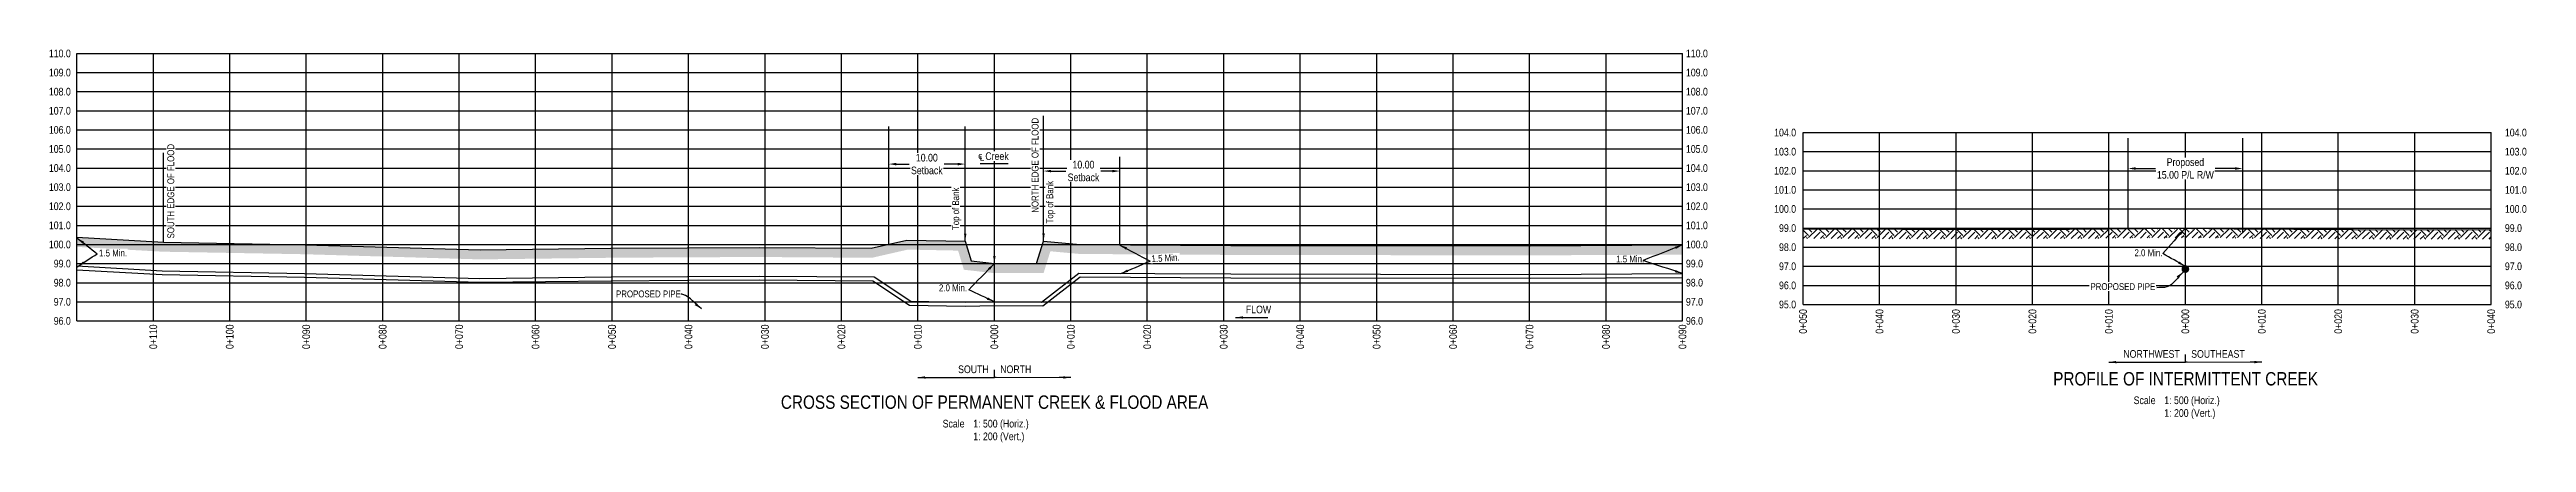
# Model space of a CAD drawing. Extents: x 406232 to 435383, y 6039561 to 6052989.
# Drawn here: x 415948 to 419188, y 6052475 to 6052989 of the extents above; entities that cross this region are included whole.
import ezdxf
from ezdxf.enums import TextEntityAlignment as Align

# ---------------------------------------------------------------- set-up
doc = ezdxf.new("R2010")
doc.units = 0
doc.header["$LTSCALE"] = 5
doc.header["$PDSIZE"] = 0.5
doc.linetypes.add('foc-TOPO', pattern=[1, 0.2, -0.8])
doc.layers.get('Defpoints').update_dxf_attribs({"color": 9})
for name, color, linetype in [('CG-NOTES', 7, 'Continuous'), ('DETAIL-T', 7, 'Continuous'), ('L-BD', 7, 'Continuous'), ('L-DETAIL-T', 3, 'Continuous'), ('L-MON', 1, 'Continuous'), ('P-CROSSINGS-GRID', 8, 'Continuous'), ('P-CROSSINGS-GROUND', 48, 'foc-TOPO'), ('P-CROSSINGS-LINE', 3, 'Continuous'), ('P-PROPOSED', 10, 'Continuous'), ('S-T7', 7, 'Continuous')]:
    doc.layers.add(name, color=color, linetype=linetype)
doc.styles.add('140', font='ARIALN.TTF', dxfattribs={"height": 15})
doc.styles.add('80', font='ARIALN.TTF', dxfattribs={"height": 10})
doc.styles.add('80CG', font='ARIALN.TTF', dxfattribs={"height": 10})
doc.styles.add('80L', font='ARIALN.TTF', dxfattribs={"height": 10})
doc.dimstyles.new('Compass 5 000', dxfattribs={"dimscale": 5, "dimtxt": 9, "dimasz": 2, "dimexe": 0.2, "dimexo": 0.0625, "dimgap": 0.5, "dimtad": 0, "dimtih": 1, "dimtoh": 1, "dimzin": 0, "dimdsep": 46, "dimtxsty": '80CG', "dimcen": 0.1, "dimse1": 1, "dimse2": 1, "dimclrd": 256, "dimclrt": 256, "dimaunit": 1, "dimadec": 4, "dimazin": 0, "dimtfac": 0.06, "dimtofl": 0, "dimtmove": 0, "dimatfit": 1, "dimfxl": 0.2, "dimtolj": 1, "dimtzin": 0, "dimlwd": -1, "dimarcsym": 0})
pattern_1 = [(45, (192.612, 2759.253), (0, 22.440395626), [15.86775592, -15.86775592]), (45, (188.404, 2763.461), (0, 22.440395626), [15.86775592, -15.86775592]), (45, (184.197, 2767.668), (0, 22.440395626), [15.86775592, -15.86775592]), (135, (184.197, 2770.473), (-22.440395626, 0), [15.86775592, -15.86775592]), (135, (188.404, 2774.681), (-22.440395626, 0), [15.86775592, -15.86775592]), (135, (192.612, 2778.889), (-22.440395626, 0), [15.86775592, -15.86775592])]

msp = doc.modelspace()

# ---------------------------------------------------------------- texts
at = {"style": '80L'}
msp.add_text('FLOW', height=9.9954, rotation=359.666704, dxfattribs=at).set_placement((417512.864, 6052644.237))
at = {"style": '80'}
for s, p in [('0+050', (418241.594, 6052649.593)), ('0+040', (418341.594, 6052649.593)), ('0+030', (418441.594, 6052649.593)), ('0+020', (418541.594, 6052649.593)), ('0+010', (418641.594, 6052649.593)), ('0+000', (418741.594, 6052649.593)), ('0+010', (418841.594, 6052649.593)), ('0+020', (418941.594, 6052649.593)), ('0+030', (419041.594, 6052649.593)), ('0+040', (419141.594, 6052649.593)), ('0+110', (416083.887, 6052629.517)), ('0+100', (416183.887, 6052629.517)), ('0+090', (416283.887, 6052629.517)), ('0+080', (416383.887, 6052629.517)), ('0+070', (416483.887, 6052629.517)), ('0+060', (416583.887, 6052629.517)), ('0+050', (416683.887, 6052629.517)), ('0+040', (416783.887, 6052629.517)), ('0+030', (416883.887, 6052629.517)), ('0+020', (416983.887, 6052629.517)), ('0+010', (417083.887, 6052629.517)), ('0+000', (417183.887, 6052629.517)), ('0+010', (417283.887, 6052629.517)), ('0+020', (417383.887, 6052629.517)), ('0+030', (417483.887, 6052629.517)), ('0+040', (417583.887, 6052629.517)), ('0+050', (417683.887, 6052629.517)), ('0+060', (417783.887, 6052629.517)), ('0+070', (417883.887, 6052629.517)), ('0+080', (417983.887, 6052629.517)), ('0+090', (418083.887, 6052629.517))]:
    msp.add_text(s, height=10, rotation=90, dxfattribs=at).set_placement(p, align=Align.MIDDLE_RIGHT)
at = {"char_height": 8.9959, "attachment_point": 1, "style": '80L'}
for s, insert in [('1.5 Min.', (417997.238, 6052719.739)), ('2.0 Min.', (418675.075, 6052727.815)), ('2.0 Min.', (417111.481, 6052681.977))]:
    msp.add_mtext_dynamic_manual_height_columns(s, width=45.29007, gutter_width=44.979, heights=[0], dxfattribs=dict(at, insert=insert))
at = {"insert": (416689.113, 6052673.991), "char_height": 8.99589, "width": 84.29299, "attachment_point": 1, "style": '80L'}
msp.add_mtext('PROPOSED PIPE', dxfattribs=at)
at = {"layer": 'DETAIL-T', "char_height": 10, "attachment_point": 1, "style": '80L'}
for insert in [(417116.319, 6052504.731), (418674.026, 6052535.304)]:
    msp.add_mtext_dynamic_manual_height_columns('Scale^I1: 500 (Horiz.)\\P^I1: 200 (Vert.)', width=217.1051, gutter_width=45, heights=[0], dxfattribs=dict(at, insert=insert))
at = {"layer": 'L-DETAIL-T', "char_height": 17.5, "attachment_point": 2, "rotation": 0, "style": '140'}
for s, insert, width in [('CROSS SECTION OF PERMANENT CREEK & FLOOD AREA', (417184.255, 6052536.604), 624.82064), ('PROFILE OF INTERMITTENT CREEK', (418741.962, 6052567.178), 426.70467)]:
    msp.add_mtext(s, dxfattribs=dict(at, insert=insert, width=width))
at = {"layer": 'S-T7', "style": '80'}
for s, p in [('110.0', (415976.014, 6052984.212)), ('109.0', (415976.014, 6052959.212)), ('108.0', (415976.014, 6052934.212)), ('107.0', (415976.014, 6052909.212)), ('106.0', (415976.014, 6052884.212)), ('105.0', (415976.014, 6052859.212)), ('104.0', (418232.509, 6052880.671)), ('103.0', (418232.509, 6052855.671)), ('104.0', (415976.014, 6052834.212)), ('102.0', (418232.509, 6052830.671)), ('103.0', (415976.014, 6052809.212)), ('101.0', (418232.509, 6052805.671)), ('102.0', (415976.014, 6052784.212)), ('101.0', (415976.014, 6052759.212)), ('100.0', (418232.509, 6052780.671)), ('100.0', (415976.014, 6052734.212)), ('99.0', (418232.509, 6052755.671)), ('98.0', (418232.509, 6052730.671)), ('99.0', (415976.014, 6052709.212)), ('97.0', (418232.509, 6052705.671)), ('98.0', (415976.014, 6052684.212)), ('96.0', (418232.509, 6052680.671)), ('97.0', (415976.014, 6052659.212)), ('96.0', (415976.014, 6052634.212)), ('95.0', (418232.509, 6052655.671))]:
    msp.add_text(s, height=10, dxfattribs=at).set_placement(p, align=Align.MIDDLE_RIGHT)
for s, p in [('110.0', (418088.437, 6052984.212)), ('109.0', (418088.437, 6052959.212)), ('108.0', (418088.437, 6052934.212)), ('107.0', (418088.437, 6052909.212)), ('106.0', (418088.437, 6052884.212)), ('105.0', (418088.437, 6052859.212)), ('104.0', (419159.549, 6052880.671)), ('103.0', (419159.549, 6052855.671)), ('104.0', (418088.437, 6052834.212)), ('102.0', (419159.549, 6052830.671)), ('103.0', (418088.437, 6052809.212)), ('101.0', (419159.549, 6052805.671)), ('102.0', (418088.437, 6052784.212)), ('101.0', (418088.437, 6052759.212)), ('100.0', (419159.549, 6052780.671)), ('100.0', (418088.437, 6052734.212)), ('99.0', (419159.549, 6052755.671)), ('98.0', (419159.549, 6052730.671)), ('99.0', (418088.437, 6052709.212)), ('97.0', (419159.549, 6052705.671)), ('98.0', (418088.437, 6052684.212)), ('96.0', (419159.549, 6052680.671)), ('97.0', (418088.437, 6052659.212)), ('96.0', (418088.437, 6052634.212)), ('95.0', (419159.549, 6052655.671))]:
    msp.add_text(s, height=10, dxfattribs=at).set_placement(p, align=Align.MIDDLE_LEFT)

# ---------------------------------------------------------------- blocks, each defined once
blk = doc.blocks.new('*D1072')
at = {"transparency": 16777216}
for p, q in [((417258.2, 6052830.3), (417277.6, 6052830.3)), ((417338.2, 6052830.3), (417323.4, 6052830.3))]:
    blk.add_line(p, q, dxfattribs=at)
for points in [[(417258.2, 6052831.9), (417258.2, 6052828.6), (417248.2, 6052830.3)], [(417338.2, 6052831.9), (417338.2, 6052828.6), (417348.2, 6052830.3)]]:
    blk.add_solid(points, dxfattribs=at)
at = {"layer": 'Defpoints', "color": 0, "transparency": 16777216}
for p in [(417248.2, 6052833.9), (417248.2, 6052830.3), (417348.2, 6052833.9)]:
    blk.add_point(p, dxfattribs=at)
at = {"transparency": 16777216, "insert": (417300.5, 6052830.3), "char_height": 10, "attachment_point": 5, "style": '80CG', "bg_fill": 3, "box_fill_scale": 1.1, "bg_fill_color": 256, "bg_fill_true_color": 13158600, "bg_fill_transparency": 0}
blk.add_mtext('\\A1;10.00\\PSetback', dxfattribs=at)
blk = doc.blocks.new('*D1073')
at = {"transparency": 16777216}
for p, q in [((417055.9, 6052839.4), (417072.6, 6052839.4)), ((417135.8, 6052839.4), (417118.5, 6052839.4))]:
    blk.add_line(p, q, dxfattribs=at)
for points in [[(417055.9, 6052841.1), (417055.9, 6052837.7), (417045.9, 6052839.4)], [(417135.8, 6052841.1), (417135.8, 6052837.7), (417145.8, 6052839.4)]]:
    blk.add_solid(points, dxfattribs=at)
at = {"layer": 'Defpoints', "color": 0, "transparency": 16777216}
for p in [(417045.9, 6052875.4), (417145.8, 6052875.4), (417045.9, 6052839.4)]:
    blk.add_point(p, dxfattribs=at)
at = {"transparency": 16777216, "insert": (417095.6, 6052839.4), "char_height": 10, "attachment_point": 5, "style": '80CG', "bg_fill": 3, "box_fill_scale": 1.1, "bg_fill_color": 256, "bg_fill_true_color": 13158600, "bg_fill_transparency": 0}
blk.add_mtext('\\A1;10.00\\PSetback', dxfattribs=at)
blk = doc.blocks.new('*D1074')
at = {"transparency": 16777216}
for p, q in [((418676.7, 6052833.6), (418702.6, 6052833.6)), ((418806.6, 6052833.6), (418780.8, 6052833.6))]:
    blk.add_line(p, q, dxfattribs=at)
for points in [[(418676.7, 6052835.3), (418676.7, 6052832), (418666.7, 6052833.6)], [(418806.6, 6052835.3), (418806.6, 6052832), (418816.6, 6052833.6)]]:
    blk.add_solid(points, dxfattribs=at)
at = {"layer": 'Defpoints', "color": 0, "transparency": 16777216}
for p in [(418666.7, 6052846.1), (418816.6, 6052846.1), (418816.6, 6052833.6)]:
    blk.add_point(p, dxfattribs=at)
at = {"transparency": 16777216, "insert": (418741.7, 6052833.6), "char_height": 10, "attachment_point": 5, "style": '80CG', "bg_fill": 3, "box_fill_scale": 1.1, "bg_fill_color": 256, "bg_fill_true_color": 13158600, "bg_fill_transparency": 0}
blk.add_mtext('\\A1;Proposed\\P15.00 P/L R/W', dxfattribs=at)
blk = doc.blocks.new('PLIA')
at = {"color": 255, "const_width": 1}
blk.add_lwpolyline([(-0.5, 0, 1), (0.5, 0, 1)], format="xyb", close=True, dxfattribs=at)
blk = doc.blocks.new('PLIAA')
blk.add_blockref('PLIA', (0, 0))
blk = doc.blocks.new('PLIB')
at = {"color": 1}
blk.add_circle((0, 0), 0.8, dxfattribs=at)
blk = doc.blocks.new('PLIBB')
blk.add_blockref('PLIB', (0, 0))
blk = doc.blocks.new('PLICC')
for name in ['PLIAA', 'PLIBB']:
    blk.add_blockref(name, (0, 0))
blk = doc.blocks.new('PLI')
blk.add_blockref('PLICC', (0, 0))

# ---------------------------------------------------------------- hatches: boundary and pattern name
at = {"layer": 'P-CROSSINGS-GROUND'}
h = msp.add_hatch(dxfattribs=at)
h.set_pattern_fill('EARTH', color=256, scale=2.498859, angle=45)
h.set_pattern_definition(pattern_1)
h.paths.add_polyline_path([(415983.974, 6052731.064), (416096.666, 6052724.737), (416282.241, 6052721.41), (416511.33, 6052714.683), (416682.642, 6052716.809), (416782.362, 6052717.434), (416876.656, 6052717.783), (417024.006, 6052716.825), (417070.776, 6052727.501), (417136.508, 6052726.188), (417144.091, 6052701.134), (417183.273, 6052696.718), (417248.304, 6052696.718), (417257.182, 6052725.308), (417295.612, 6052721.785), (417493.211, 6052720.557), (417884.533, 6052719.907), (418084.044, 6052721.022), (418083.974, 6052733.516), (417884.509, 6052732.402), (417493.26, 6052733.051), (417296.222, 6052734.276), (417248.25, 6052738.674), (417239.101, 6052709.212), (417183.974, 6052709.212), (417153.666, 6052712.628), (417145.836, 6052738.499), (417069.491, 6052740.023), (417022.638, 6052729.328), (416876.674, 6052730.278), (416782.3, 6052729.928), (416682.525, 6052729.303), (416511.436, 6052727.179), (416282.537, 6052733.901), (416097.129, 6052737.225), (415983.974, 6052743.578)])
h = msp.add_hatch(dxfattribs=at)
h.set_pattern_fill('EARTH', color=256, scale=2.498859, angle=45)
h.set_pattern_definition(pattern_1)
h.paths.add_polyline_path([(418241.682, 6052754.477), (418372.051, 6052754.247), (418590.3, 6052754.322), (418741.682, 6052755.671), (418805.342, 6052754.871), (419039.207, 6052753.547), (419141.636, 6052753.729), (419141.658, 6052741.234), (419039.183, 6052741.053), (418805.228, 6052742.378), (418741.659, 6052743.176), (418590.358, 6052741.827), (418372.042, 6052741.752), (418241.659, 6052741.982)])

# ---------------------------------------------------------------- linework, layer by layer
for p, q in [((417045.882, 6052734.634), (417045.882, 6052888.511)), ((418666.716, 6052755.003), (418666.716, 6052873.525)), ((418816.647, 6052749.844), (418816.647, 6052873.525)), ((417348.204, 6052734.212), (417348.204, 6052848.819))]:
    msp.add_line(p, q)
at = {"layer": 'CG-NOTES'}
for p, q in [((417183.974, 6052560.19), (417183.974, 6052570.19)), ((418741.682, 6052580.266), (418741.682, 6052590.266))]:
    msp.add_line(p, q, dxfattribs=at)
at = {"layer": 'P-CROSSINGS-GRID', "color": 8}
for p, q in [((415983.974, 6052984.212), (418083.974, 6052984.212)), ((415983.974, 6052634.212), (415983.974, 6052984.212)), ((415983.974, 6052959.212), (418083.974, 6052959.212)), ((416083.974, 6052634.212), (416083.974, 6052984.212)), ((416183.974, 6052634.212), (416183.974, 6052984.212)), ((416283.974, 6052634.212), (416283.974, 6052984.212)), ((416383.974, 6052634.212), (416383.974, 6052984.212)), ((416483.974, 6052634.212), (416483.974, 6052984.212)), ((416583.974, 6052634.212), (416583.974, 6052984.212)), ((416683.974, 6052634.212), (416683.974, 6052984.212)), ((416783.974, 6052634.212), (416783.974, 6052984.212)), ((416883.974, 6052634.212), (416883.974, 6052984.212)), ((416983.974, 6052634.212), (416983.974, 6052984.212)), ((417083.974, 6052634.212), (417083.974, 6052984.212)), ((417183.974, 6052634.212), (417183.974, 6052984.212)), ((417283.974, 6052634.212), (417283.974, 6052984.212)), ((417383.974, 6052634.212), (417383.974, 6052984.212)), ((417483.974, 6052634.212), (417483.974, 6052984.212)), ((417583.974, 6052634.212), (417583.974, 6052984.212)), ((417683.974, 6052634.212), (417683.974, 6052984.212)), ((417783.974, 6052634.212), (417783.974, 6052984.212)), ((417883.974, 6052634.212), (417883.974, 6052984.212)), ((417983.974, 6052634.212), (417983.974, 6052984.212)), ((418083.974, 6052634.212), (418083.974, 6052984.212)), ((415983.974, 6052934.212), (418083.974, 6052934.212)), ((415983.974, 6052934.212), (418083.974, 6052934.212)), ((415983.974, 6052909.212), (418083.974, 6052909.212)), ((415983.974, 6052884.212), (418083.974, 6052884.212)), ((418241.682, 6052880.671), (419141.682, 6052880.671)), ((418241.682, 6052655.671), (418241.682, 6052880.671)), ((418341.682, 6052655.671), (418341.682, 6052880.671)), ((418441.682, 6052655.671), (418441.682, 6052880.671)), ((418541.682, 6052655.671), (418541.682, 6052880.671)), ((418641.682, 6052655.671), (418641.682, 6052880.671)), ((418741.682, 6052655.671), (418741.682, 6052880.671)), ((418841.682, 6052655.671), (418841.682, 6052880.671)), ((418941.682, 6052655.671), (418941.682, 6052880.671)), ((419041.682, 6052655.671), (419041.682, 6052880.671)), ((419141.636, 6052655.671), (419141.636, 6052880.671)), ((415983.974, 6052859.212), (418083.974, 6052859.212)), ((415983.974, 6052834.212), (418083.974, 6052834.212)), ((418241.682, 6052855.671), (419141.682, 6052855.671)), ((418241.682, 6052830.671), (419141.682, 6052830.671)), ((415983.974, 6052809.212), (418083.974, 6052809.212)), ((418241.682, 6052805.671), (419141.682, 6052805.671)), ((415983.974, 6052784.212), (418083.974, 6052784.212)), ((418241.682, 6052780.671), (419141.682, 6052780.671)), ((415983.974, 6052759.212), (418083.974, 6052759.212)), ((415983.974, 6052734.212), (418083.974, 6052734.212)), ((418241.682, 6052755.671), (419141.682, 6052755.671)), ((415983.974, 6052709.212), (418083.974, 6052709.212)), ((418241.682, 6052730.671), (419141.682, 6052730.671)), ((418241.682, 6052705.671), (419141.682, 6052705.671)), ((415983.974, 6052684.212), (418083.974, 6052684.212)), ((418241.682, 6052680.671), (419141.682, 6052680.671)), ((415983.974, 6052659.212), (418083.974, 6052659.212)), ((415983.974, 6052634.212), (418083.974, 6052634.212)), ((418241.682, 6052655.671), (419141.682, 6052655.671))]:
    msp.add_line(p, q, dxfattribs=at)
at = {"layer": 'P-CROSSINGS-LINE', "color": 3, "flags": 128}
for points in [[(415983.974, 6052743.578), (416097.129, 6052737.225), (416282.537, 6052733.901), (416511.436, 6052727.179), (416682.525, 6052729.303), (416782.3, 6052729.928), (416876.674, 6052730.278), (417022.638, 6052729.328), (417069.491, 6052740.023), (417145.836, 6052738.499), (417153.666, 6052712.628), (417183.974, 6052709.212), (417239.101, 6052709.212), (417248.25, 6052738.674), (417296.222, 6052734.276), (417493.26, 6052733.051), (417884.509, 6052732.402), (418083.974, 6052733.516)], [(418241.682, 6052754.477), (418372.051, 6052754.247), (418590.3, 6052754.322), (418741.682, 6052755.671), (418805.342, 6052754.871), (419039.207, 6052753.547), (419141.636, 6052753.729)]]:
    msp.add_lwpolyline(points, dxfattribs=at)
at = {"layer": 'P-PROPOSED'}
for points in [[(415983.974, 6052706.036), (416095.742, 6052699.761), (416281.651, 6052696.428), (416511.118, 6052689.689), (416682.875, 6052691.822), (416782.487, 6052692.445), (416876.621, 6052692.794), (417026.741, 6052691.818), (417074.63, 6052659.947), (417145.796, 6052658.526), (417184.229, 6052659.231), (417245.76, 6052658.729), (417294.392, 6052696.804), (417493.112, 6052695.569), (417884.582, 6052694.919), (418084.184, 6052696.033)], [(415983.974, 6052701.03), (416095.557, 6052694.765), (416281.532, 6052691.432), (416511.076, 6052684.691), (416682.922, 6052686.824), (416782.512, 6052687.448), (416876.614, 6052687.797), (417025.215, 6052686.83), (417073.074, 6052654.98), (417145.792, 6052653.528), (417184.254, 6052654.233), (417247.466, 6052653.717), (417296.101, 6052691.795), (417493.092, 6052690.571), (417884.592, 6052689.921), (418084.212, 6052691.036)]]:
    msp.add_lwpolyline(points, dxfattribs=at)

# ---------------------------------------------------------------- block references
at = {"layer": 'L-MON', "xscale": 4.997718399999963, "yscale": 4.997718399999963, "zscale": 4.997718399999963}
msp.add_blockref('PLI', (418741.682, 6052701.959), dxfattribs=at)

msp.set_redraw_order([(e.dxf.handle, doc.entitydb.next_handle()) for e in msp.query("TEXT MTEXT ATTDEF DIMENSION ARC_DIMENSION")])  # texts and dimensions are drawn at this point

# ---------------------------------------------------------------- leaders
at = {"path_type": 1}
for points in [[(417145.836, 6052738.499), (417145.836, 6052773.198)], [(417248.25, 6052738.674), (417248.25, 6052773.373)], [(418083.974, 6052733.516), (418032.331, 6052713.213)], [(418084.036, 6052696.15), (418032.331, 6052713.213)], [(416800.978, 6052650.033), (416776.492, 6052668.666), (416774.073, 6052669.303)], [(418738.63, 6052697.975), (418717.617, 6052678.715), (418704.227, 6052677.625)], [(417499.34, 6052638.605), (417541.76, 6052638.76)]]:
    msp.add_leader(points, dimstyle='Compass 5 000', override={"dimgap": 0.5, "dimtad": 0}, dxfattribs=at)
for points in [[(418741.682, 6052755.671), (418712.059, 6052722.229)], [(417183.974, 6052709.212), (417150.374, 6052674.911)], [(418741.682, 6052705.671), (418712.059, 6052722.229)], [(417183.974, 6052659.212), (417150.374, 6052674.911)]]:
    msp.add_leader(points, dimstyle='Compass 5 000', dxfattribs=at)
at = {"layer": 'CG-NOTES', "path_type": 1}
for points in [[(418641.682, 6052580.266), (418741.682, 6052580.266)], [(418841.682, 6052580.266), (418741.682, 6052580.266)], [(417083.974, 6052560.19), (417183.974, 6052560.19)], [(417283.974, 6052560.19), (417183.974, 6052560.19)]]:
    msp.add_leader(points, dimstyle='Compass 5 000', override={"dimgap": 0.5, "dimtad": 0}, dxfattribs=at)

# ---------------------------------------------------------------- next in the draw order: texts
at = {"insert": (416102.293, 6052742.102), "char_height": 8.99589, "width": 123.20974, "attachment_point": 1, "rotation": 90, "style": '80L', "bg_fill": 3, "box_fill_scale": 1.15, "bg_fill_color": 256, "bg_fill_true_color": 256, "bg_fill_transparency": 0}
msp.add_mtext('SOUTH EDGE OF FLOOD', dxfattribs=at)
at = {"insert": (416013.002, 6052727.534), "char_height": 8.9959, "attachment_point": 1, "style": '80L', "bg_fill": 3, "box_fill_scale": 1.15, "bg_fill_color": 256, "bg_fill_true_color": 256, "bg_fill_transparency": 0}
msp.add_mtext_dynamic_manual_height_columns('1.5 Min.', width=35.87103, gutter_width=44.979, heights=[0], dxfattribs=at)
at = {"insert": (417389.242, 6052719.977), "char_height": 8.9959, "attachment_point": 1, "rotation": 3.014519, "style": '80L', "bg_fill": 3, "box_fill_scale": 1.15, "bg_fill_color": 256, "bg_fill_true_color": 256, "bg_fill_transparency": 0}
msp.add_mtext_dynamic_manual_height_columns('1.5 Min.', width=35.87103, gutter_width=44.979, heights=[0], dxfattribs=at)
at = {"insert": (418617.495, 6052683.536), "char_height": 8.99589, "width": 84.29299, "attachment_point": 1, "style": '80L', "bg_fill": 3, "box_fill_scale": 1.15, "bg_fill_color": 256, "bg_fill_true_color": 256, "bg_fill_transparency": 0}
msp.add_mtext('PROPOSED PIPE', dxfattribs=at)
at = {"color": 3, "char_height": 10, "width": 78.43132, "attachment_point": 3, "style": '80', "bg_fill": 2}
for s, insert in [('SOUTH', (417176.607, 6052575.871)), ('NORTHWEST', (418734.314, 6052595.947))]:
    msp.add_mtext(s, dxfattribs=dict(at, insert=insert))
at = {"layer": 'L-BD', "insert": (417158.359, 6052854.792), "char_height": 9.99544, "width": 49.14274, "attachment_point": 1, "style": '80', "bg_fill": 3, "box_fill_scale": 1.15, "bg_fill_color": 256, "bg_fill_true_color": 256, "bg_fill_transparency": 0}
msp.add_mtext('\\pi4.23209;{\\fISOCPEUR|b0|i0|c0|p34;℄} Creek', dxfattribs=at)

# ---------------------------------------------------------------- next in the draw order: dimensions: what is measured, and where the dimension line sits
at = {"color": 2}
dim = msp.add_aligned_dim(p1=(418666.716, 6052846.082), p2=(418816.647, 6052846.082), distance=-12.447, text='Proposed\\P15.00 P/L R/W', dimstyle='Compass 5 000', override={"dimtfill": 1}, dxfattribs=at)
dim.commit()
dim.dimension.update_dxf_attribs({"geometry": '*D1074', "text_midpoint": (418741.682, 6052833.635)})
dim = msp.add_linear_dim(base=(417248.25, 6052830.252), p1=(417348.204, 6052833.9), p2=(417248.25, 6052833.9), angle=180, text='10.00\\PSetback', dimstyle='Compass 5 000', override={"dimtfill": 1})
dim.commit()
dim.dimension.update_dxf_attribs({"geometry": '*D1072', "text_midpoint": (417300.478, 6052830.252), "dimtype": 161})

# ---------------------------------------------------------------- next in the draw order: linework, layer by layer
for p, q in [((417145.836, 6052773.198), (417145.836, 6052888.511)), ((417202.107, 6052839.756), (417165.251, 6052839.756))]:
    msp.add_line(p, q)
at = {"flags": 128}
for points in [[(417248.25, 6052773.373), (417248.25, 6052902.743)], [(416097.129, 6052737.225), (416097.129, 6052854.021)]]:
    msp.add_lwpolyline(points, dxfattribs=at)

# ---------------------------------------------------------------- next in the draw order: texts
at = {"color": 3, "char_height": 10, "width": 71.79644, "attachment_point": 1, "style": '80', "bg_fill": 2}
for s, insert in [('NORTH', (417191.564, 6052575.871)), ('SOUTHEAST', (418749.272, 6052595.947))]:
    msp.add_mtext(s, dxfattribs=dict(at, insert=insert))

# ---------------------------------------------------------------- next in the draw order: leaders
at = {"path_type": 1}
for points in [[(417183.974, 6052709.212), (417183.974, 6052839.756)], [(415984.524, 6052742.593), (416010.497, 6052722.084)], [(417348.035, 6052733.513), (417387.797, 6052712.507)], [(415984.524, 6052705.058), (416010.497, 6052722.084)], [(417349.138, 6052695.999), (417387.797, 6052712.507)]]:
    msp.add_leader(points, dimstyle='Compass 5 000', override={"dimgap": 0.5, "dimtad": 0}, dxfattribs=at)

# ---------------------------------------------------------------- next in the draw order: texts
at = {"insert": (417232.707, 6052775.693), "char_height": 8.99589, "width": 123.20974, "attachment_point": 1, "rotation": 90, "style": '80L', "bg_fill": 3, "box_fill_scale": 1.15, "bg_fill_color": 256, "bg_fill_true_color": 256, "bg_fill_transparency": 0}
msp.add_mtext('NORTH EDGE OF FLOOD', dxfattribs=at)

# ---------------------------------------------------------------- next in the draw order: dimensions: what is measured, and where the dimension line sits
dim = msp.add_linear_dim(base=(417045.882, 6052839.405), p1=(417145.836, 6052875.39), p2=(417045.882, 6052875.39), angle=180, text='10.00\\PSetback', dimstyle='Compass 5 000', override={"dimtfill": 1})
dim.commit()
dim.dimension.update_dxf_attribs({"geometry": '*D1073', "text_midpoint": (417095.563, 6052839.405), "dimtype": 161})

# ---------------------------------------------------------------- next in the draw order: texts
at = {"char_height": 8.99589, "width": 55.85483, "attachment_point": 1, "rotation": 90, "style": '80L', "bg_fill": 3, "box_fill_scale": 1.15, "bg_fill_color": 256, "bg_fill_true_color": 256, "bg_fill_transparency": 0}
for insert in [(417128.844, 6052753.1), (417251.917, 6052761.752)]:
    msp.add_mtext('Top of Bank', dxfattribs=dict(at, insert=insert))

doc.saveas('drawing.dxf')
